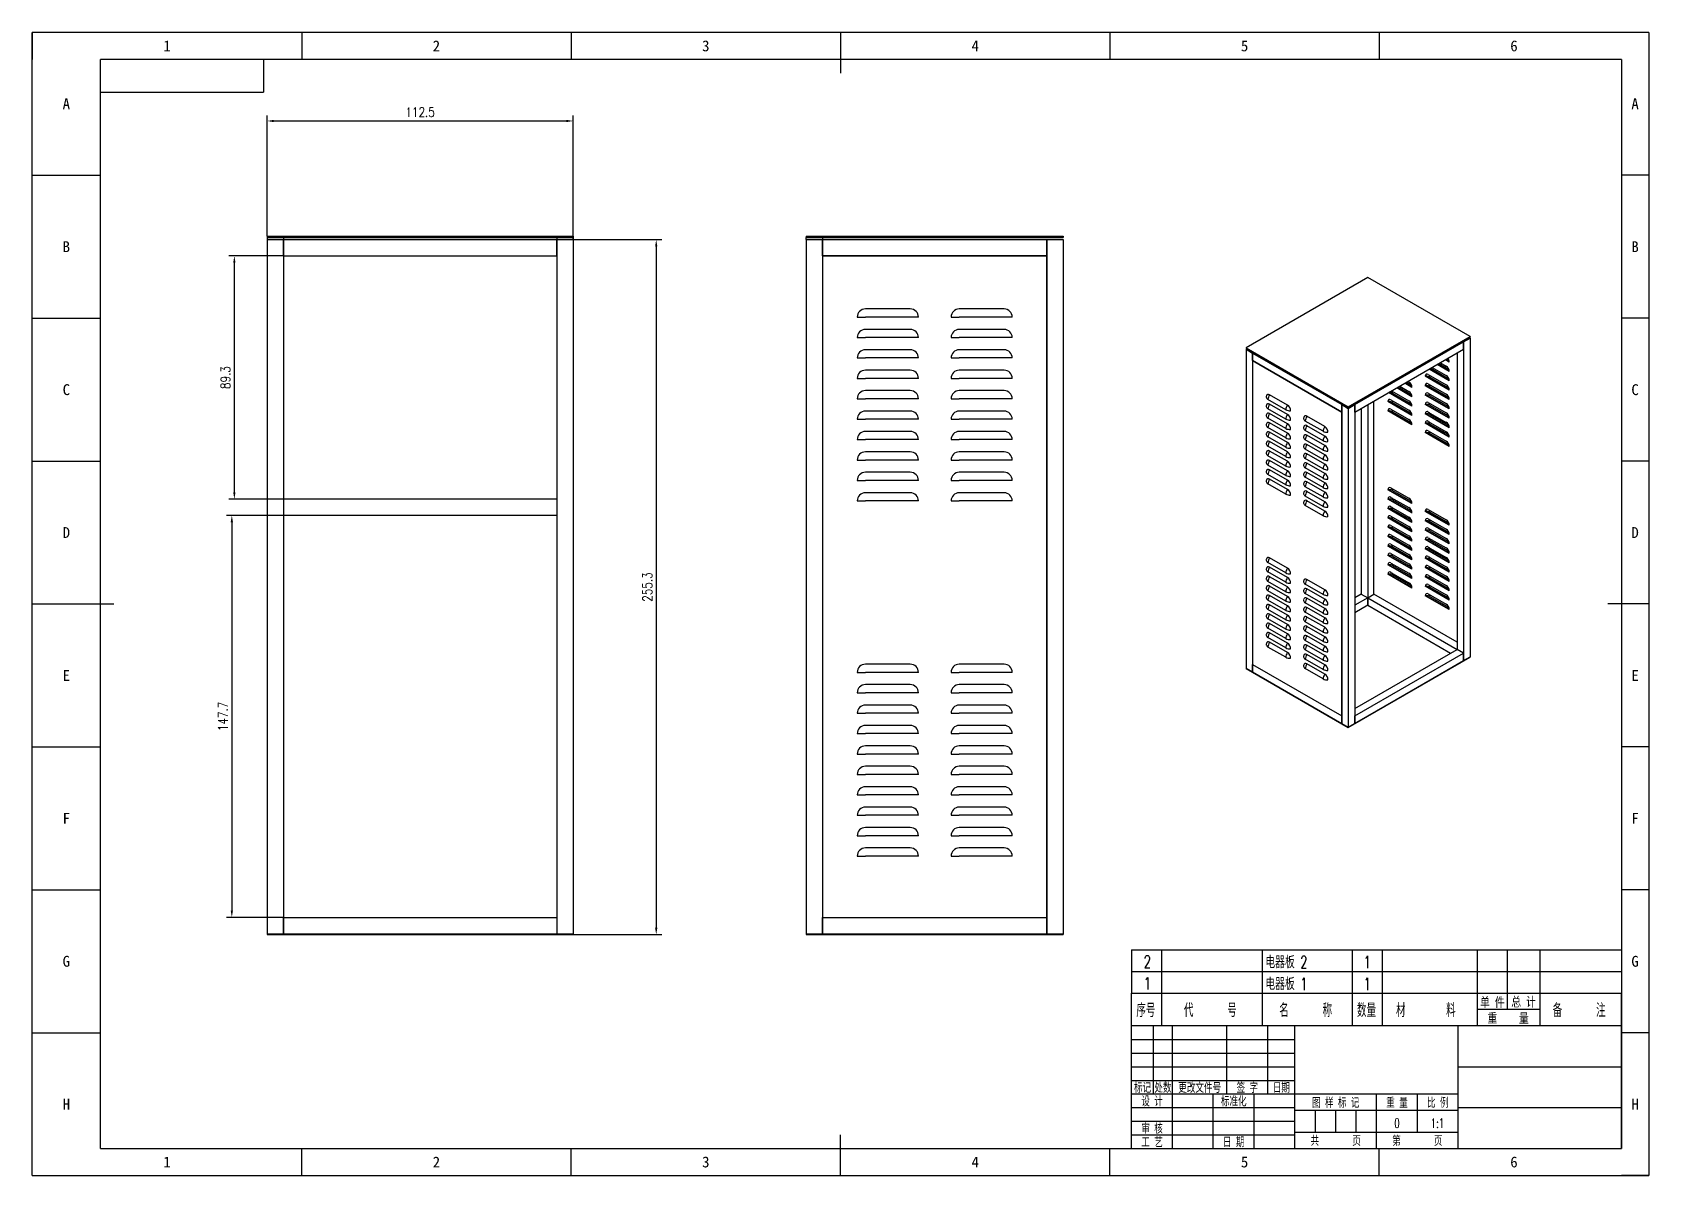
# Model space of a CAD drawing. Header units: millimetres. Extents: x -25 to 569, y -10 to 410.
import ezdxf
from ezdxf.enums import TextEntityAlignment as Align

# ---------------------------------------------------------------- set-up
doc = ezdxf.new("R2010")
doc.units = ezdxf.units.MM
doc.header["$LTSCALE"] = 10
for name, color, linetype in [('1轮廓实线层', 7, 'Continuous'), ('2细线层', 4, 'Continuous'), ('6文字层', 3, 'Continuous'), ('图框层', 7, 'Continuous')]:
    doc.layers.add(name, color=color, linetype=linetype)
doc.styles.add('PC_TEXTSTYLE', font='romans.shx', dxfattribs={"width": 0.8, "bigfont": 'hzfs.shx'})
doc.styles.add('TH_GBDIM', font='romans.shx', dxfattribs={"width": 0.8, "bigfont": 'gbcbig.shx'})
doc.dimstyles.new('TH_GBDIM', dxfattribs={"dimtxt": 3.5, "dimasz": 2.5, "dimexe": 2, "dimexo": 0, "dimgap": 1.5, "dimtad": 1, "dimdec": 1, "dimzin": 0, "dimdsep": 46, "dimtxsty": 'TH_GBDIM', "dimcen": 2.5, "dimclrd": 130, "dimclre": 130, "dimclrt": 3, "dimadec": 0, "dimazin": 0, "dimtfac": 0.714286, "dimtdec": 1, "dimtmove": 0, "dimatfit": 3, "dimfxl": 0, "dimtolj": 1, "dimtzin": 0, "dimlwd": -1, "dimlwe": -1, "dimarcsym": 0})

msp = doc.modelspace()

# ---------------------------------------------------------------- texts
at = {"layer": '6文字层'}
for s, p in [('1', (24.5, 405)), ('2', (123.5, 405)), ('3', (222.5, 405)), ('4', (321.5, 405)), ('5', (420.5, 405)), ('6', (519.5, 405)), ('A', (-12.5, 383.75)), ('A', (564, 383.75)), ('B', (-12.5, 331.25)), ('B', (564, 331.25)), ('C', (-12.5, 278.75)), ('C', (564, 278.75)), ('D', (-12.5, 226.25)), ('D', (564, 226.25)), ('E', (-12.5, 173.75)), ('E', (564, 173.75)), ('F', (-12.5, 121.25)), ('F', (564, 121.25)), ('G', (-12.5, 68.75)), ('G', (564, 68.75)), ('H', (-12.5, 16.25)), ('H', (564, 16.25)), ('1', (24.5, -5)), ('2', (123.5, -5)), ('3', (222.5, -5)), ('4', (321.5, -5)), ('5', (420.5, -5)), ('6', (519.5, -5))]:
    msp.add_text(s, height=4, dxfattribs=at).set_placement(p, align=Align.MIDDLE)

# ---------------------------------------------------------------- blocks, each defined once
blk = doc.blocks.new('*D26')
at = {"color": 130}
for p, q in [((61.25, 335.07), (61.25, 379.44)), ((63.75, 377.44), (171.25, 377.44)), ((173.75, 333.87), (173.75, 379.44))]:
    blk.add_line(p, q, dxfattribs=at)
for points in [[(63.75, 377.85), (63.75, 377.02), (61.25, 377.44)], [(171.25, 377.85), (171.25, 377.02), (173.75, 377.44)]]:
    blk.add_solid(points, dxfattribs=at)
at = {"layer": 'Defpoints', "color": 0}
for p in [(173.75, 377.44), (61.25, 335.07), (173.75, 333.87)]:
    blk.add_point(p, dxfattribs=at)
at = {"color": 3, "insert": (117.5, 380.69), "char_height": 3.5, "attachment_point": 5, "style": 'TH_GBDIM'}
blk.add_mtext('\\A1;112.5', dxfattribs=at)
blk = doc.blocks.new('*D27')
at = {"color": 130}
for p, q in [((173.75, 333.87), (206.28, 333.87)), ((204.28, 331.37), (204.28, 81.07)), ((173.75, 78.57), (206.28, 78.57))]:
    blk.add_line(p, q, dxfattribs=at)
for points in [[(203.86, 331.37), (204.7, 331.37), (204.28, 333.87)], [(203.86, 81.07), (204.7, 81.07), (204.28, 78.57)]]:
    blk.add_solid(points, dxfattribs=at)
at = {"layer": 'Defpoints', "color": 0}
for p in [(173.75, 333.87), (173.75, 78.57), (204.28, 78.57)]:
    blk.add_point(p, dxfattribs=at)
at = {"color": 3, "insert": (201.03, 206.22), "char_height": 3.5, "attachment_point": 5, "rotation": 90, "style": 'TH_GBDIM'}
blk.add_mtext('\\A1;255.3', dxfattribs=at)
blk = doc.blocks.new('PC_TITLE_BLOCK')
at = {"layer": '1轮廓实线层'}
for p, q in [((0, 45), (-180, 45)), ((-180, 0), (-180, 45)), ((-172, 20), (-172, 45)), ((-165, 20), (-165, 45)), ((-145, 20), (-145, 45)), ((-130, 20), (-130, 45)), ((-120, 0), (-120, 45)), ((-60, 30), (0, 30)), ((-180, 20), (-60, 20)), ((-165, 0), (-165, 20)), ((-150, 0), (-150, 20)), ((-135, 0), (-135, 20)), ((-60, 15), (0, 15)), ((-180, 0), (0, 0))]:
    blk.add_line(p, q, dxfattribs=at)
at = {"layer": '1轮廓实线层', "color": 7}
for p, q in [((-60, 0), (-60, 45)), ((-180, 25), (-120, 25))]:
    blk.add_line(p, q, dxfattribs=at)
at = {"layer": '2细线层'}
for p, q in [((-180, 40), (-120, 40)), ((-180, 35), (-120, 35)), ((-180, 30), (-120, 30)), ((-90, 0), (-90, 20)), ((-75, 6), (-75, 20)), ((-180, 15), (-120, 15)), ((-120, 14), (-60, 14)), ((-112.5, 6), (-112.5, 14)), ((-105, 6), (-105, 14)), ((-97.5, 6), (-97.5, 14)), ((-180, 10), (-120, 10)), ((-120, 6), (-60, 6)), ((-180, 5), (-120, 5))]:
    blk.add_line(p, q, dxfattribs=at)
at = {"layer": '图框层'}
blk.add_line((0, 0), (0, 45), dxfattribs=at)
at = {"layer": '6文字层', "style": 'PC_TEXTSTYLE', "width": 0.667}
for s, p in [('标记', (-176, 22.5)), ('处数', (-168.5, 22.5)), (' 更改文件号 ', (-155, 22.5)), (' 签 字 ', (-137.5, 22.5)), (' 日期 ', (-125, 22.5)), (' 设 计 ', (-172.5, 17.51)), (' 标准化 ', (-142.5, 17.51)), (' 图 样 标 记 ', (-105, 17)), (' 重 量 ', (-82.5, 17)), (' 比 例 ', (-67.5, 17)), (' 审 核 ', (-172.5, 7.5)), (' 工 艺 ', (-172.5, 2.5)), (' 日 期 ', (-142.5, 2.5)), ('共       页', (-105, 3)), ('第       页', (-75, 3))]:
    blk.add_text(s, height=3.5, dxfattribs=at).set_placement(p, align=Align.MIDDLE)
at = {"layer": '6文字层', "style": 'PC_TEXTSTYLE', "flags": 8}
for tag, height, width, p, p2 in [('产品名称或材料标记', 7, 0.600652, (-113.46, 28.64), (-66.42, 28.64)), ('企业名称', 5, 1.98445, (-54.29, 34.82), (-5.27, 34.82)), ('图样名称', 5, 2.004495, (-54.79, 19.98), (-5.27, 19.98)), ('标准化', 3.5, 1.023147, (-133.83, 15.37), (-120.75, 15.37)), ('审核', 3.5, 1.579393, (-163.99, 5.37), (-150.63, 5.37)), ('重量', 3.5, 1.408247, (-88.46, 7.54), (-76.55, 7.54)), ('比例', 3.5, 1.385287, (-73.35, 7.54), (-61.93, 7.54)), ('图样代号', 5, 2.006536, (-54.79, 5.63), (-5.52, 5.63)), ('工艺', 3.5, 1.621807, (-164.21, 0.37), (-150.89, 0.37)), ('日期', 3.5, 1.560088, (-133.83, 0.37), (-120.75, 0.37)), ('共几页', 3.5, 0.557144, (-108.07, 0.63), (-101.05, 0.63))]:
    blk.add_attdef(tag, text='', height=height, dxfattribs=dict(at, width=width)).set_placement(p, p2, align=Align.FIT)
at = {"layer": '6文字层', "style": 'PC_TEXTSTYLE', "width": 4.379073, "flags": 8}
blk.add_attdef('设计', text='', height=3.5, rotation=358.46442, dxfattribs=at).set_placement((-164.23, 15.37), (-150.37, 15), align=Align.FIT)
at = {"layer": '6文字层', "color": 3, "style": 'PC_TEXTSTYLE', "width": 0.56476, "flags": 8}
blk.add_attdef('第几页', text='', height=3.5, dxfattribs=at).set_placement((-78.29, 0.75), (-71.16, 0.75), align=Align.FIT)
at = {"layer": '6文字层', "ltscale": 10, "style": 'PC_TEXTSTYLE', "flags": 1}
blk.add_attdef('图纸张数', (-58.68, -0.49), '', height=2.5, dxfattribs=at)
blk = doc.blocks.new('PC_TYDH_BLOCK')
at = {"layer": '2细线层', "linetype": 'Continuous'}
for p in [(60, 0), (0, -12)]:
    blk.add_line(p, (60, -12), dxfattribs=at)
at = {"layer": '6文字层', "style": 'PC_TEXTSTYLE', "width": 1.815486}
blk.add_attdef('图样代号', text='', height=7, rotation=180, dxfattribs=at).set_placement((58.24, -2.4), (2.35, -2.4), align=Align.FIT)
blk = doc.blocks.new('PC_MXBTITLERECORD')
at = {"layer": '1轮廓实线层'}
for p, q in [((-180, 0), (-180, 12)), ((0, 0), (0, 12))]:
    blk.add_line(p, q, dxfattribs=at)
at = {"layer": '2细线层'}
for p, q in [((-169, 12), (-169, 0)), ((-132, 12), (-132, 0)), ((-99, 12), (-99, 0)), ((-88, 12), (-88, 0)), ((-53, 12), (-53, 0)), ((-42, 12), (-42, 6)), ((-30, 12), (-30, 0)), ((-30, 6), (-53, 6))]:
    blk.add_line(p, q, dxfattribs=at)
at = {"layer": '6文字层', "style": 'PC_TEXTSTYLE', "width": 0.667}
for s, height, p in [('序号', 5, (-174.77, 6)), ('代     号', 5, (-151.09, 6)), ('名     称', 5, (-116.06, 6)), ('数量', 5, (-93.71, 6)), ('材      料', 5, (-71.89, 6)), ('单 件', 4, (-47.45, 8.84)), ('总 计', 4, (-35.96, 8.94)), ('备     注', 5, (-15.57, 6)), ('重    量', 4, (-41.65, 2.94))]:
    blk.add_text(s, height=height, dxfattribs=at).set_placement(p, align=Align.MIDDLE)
blk = doc.blocks.new('PC_MXB_BLOCK')
at = {"layer": '1轮廓实线层'}
for p, q in [((-180, 8), (-180, 0)), ((0, 8), (0, 0))]:
    blk.add_line(p, q, dxfattribs=at)
at = {"layer": '2细线层'}
for p, q in [((-180, 8), (0, 8)), ((-169, 8), (-169, 0)), ((-132, 8), (-132, 0)), ((-99, 8), (-99, 0)), ((-88, 8), (-88, 0)), ((-53, 8), (-53, 0)), ((-42, 8), (-42, 0)), ((-30, 8), (-30, 0)), ((-180, 0), (0, 0))]:
    blk.add_line(p, q, dxfattribs=at)
at = {"layer": '6文字层', "style": 'PC_TEXTSTYLE'}
for tag, width, p, p2 in [('序号', 0.769182, (-178.38, 1.35), (-170.09, 1.35)), ('代号', 3.14773, (-168.05, 1.35), (-134.11, 1.35)), ('名称', 2.802424, (-130.87, 1.2), (-100.28, 1.2)), ('数量', 0.817449, (-97.88, 1.2), (-89, 1.2)), ('材料', 2.943328, (-86.43, 1.01), (-54.3, 1.01)), ('总重', 0.958888, (-41.2, 1.27), (-30.86, 1.27)), ('备注', 2.494074, (-28.61, 1.02), (-1.16, 1.02)), ('单重', 0.854038, (-52.21, 0.89), (-43, 0.89))]:
    blk.add_attdef(tag, text='', height=4.5, dxfattribs=dict(at, width=width)).set_placement(p, p2, align=Align.FIT)
blk = doc.blocks.new('*D34')
at = {"color": 130}
for p, q in [((67.25, 327.87), (47.24, 327.87)), ((49.24, 241.02), (49.24, 325.37)), ((67.25, 238.52), (47.24, 238.52))]:
    blk.add_line(p, q, dxfattribs=at)
for points in [[(48.82, 325.37), (49.66, 325.37), (49.24, 327.87)], [(48.82, 241.02), (49.66, 241.02), (49.24, 238.52)]]:
    blk.add_solid(points, dxfattribs=at)
at = {"layer": 'Defpoints', "color": 0}
for p in [(49.24, 327.87), (67.25, 327.87), (67.25, 238.52)]:
    blk.add_point(p, dxfattribs=at)
at = {"color": 3, "insert": (45.99, 283.19), "char_height": 3.5, "attachment_point": 5, "rotation": 90, "style": 'TH_GBDIM'}
blk.add_mtext('\\A1;89.3', dxfattribs=at)
blk = doc.blocks.new('*D35')
at = {"color": 130}
for p, q in [((67.25, 232.52), (46.32, 232.52)), ((48.32, 230.02), (48.32, 87.37)), ((67.25, 84.87), (46.32, 84.87))]:
    blk.add_line(p, q, dxfattribs=at)
for points in [[(47.9, 230.02), (48.74, 230.02), (48.32, 232.52)], [(47.9, 87.37), (48.74, 87.37), (48.32, 84.87)]]:
    blk.add_solid(points, dxfattribs=at)
at = {"layer": 'Defpoints', "color": 0}
for p in [(67.25, 232.52), (48.32, 84.87), (67.25, 84.87)]:
    blk.add_point(p, dxfattribs=at)
at = {"color": 3, "insert": (45.07, 158.69), "char_height": 3.5, "attachment_point": 5, "rotation": 90, "style": 'TH_GBDIM'}
blk.add_mtext('\\A1;147.7', dxfattribs=at)

# ---------------------------------------------------------------- dimensions: what is measured, and where the dimension line sits
dim = msp.add_linear_dim(base=(173.75, 377.44), p1=(61.25, 335.07), p2=(173.75, 333.87), dimstyle='TH_GBDIM')
dim.commit()
dim.dimension.update_dxf_attribs({"geometry": '*D26', "text_midpoint": (117.5, 380.69)})
for base, p1, p2, picture, middle in [((204.28, 78.57), (173.75, 333.87), (173.75, 78.57), '*D27', (201.03, 206.22)), ((49.2408, 327.8666), (67.2523, 238.5198), (67.2523, 327.8666), '*D34', (45.9908, 283.1932)), ((48.3204, 84.8666), (67.2523, 232.5198), (67.2523, 84.8666), '*D35', (45.0704, 158.6932))]:
    dim = msp.add_linear_dim(base=base, p1=p1, p2=p2, angle=90, dimstyle='TH_GBDIM')
    dim.commit()
    dim.dimension.update_dxf_attribs({"geometry": picture, "text_midpoint": middle})

# ---------------------------------------------------------------- linework, layer by layer
at = {"layer": '1轮廓实线层'}
for p, q in [((272, 410), (272, 395)), ((0, 0), (0, 400)), ((559, 400), (0, 400)), ((559, 400), (559, 0)), ((-25, 200), (5, 200)), ((569, 200), (554, 200)), ((0, 0), (559, 0)), ((272, -10), (272, 5))]:
    msp.add_line(p, q, dxfattribs=at)
at = {"layer": '1轮廓实线层', "color": 7}
for p, q in [((61.25, 335.07), (173.75, 335.07)), ((61.25, 335.07), (61.25, 334.62)), ((61.25, 334.62), (61.25, 78.87)), ((61.25, 334.62), (173.75, 334.62)), ((61.25, 333.87), (67.25, 333.87)), ((67.25, 334.62), (67.25, 333.87)), ((67.25, 333.87), (67.25, 78.87)), ((67.25, 333.87), (167.75, 333.87)), ((67.25, 327.87), (67.25, 333.87)), ((167.75, 334.62), (167.75, 333.87)), ((167.75, 333.87), (167.75, 78.87)), ((167.75, 333.87), (173.75, 333.87)), ((167.75, 327.87), (167.75, 333.87)), ((173.75, 335.07), (173.75, 334.62)), ((173.75, 334.62), (173.75, 78.57)), ((259.38, 335.07), (353.88, 335.07)), ((259.38, 335.07), (259.38, 334.62)), ((259.38, 334.62), (353.88, 334.62)), ((259.38, 333.87), (259.38, 334.62)), ((259.38, 333.87), (259.38, 78.87)), ((259.38, 333.87), (265.38, 333.87)), ((265.38, 334.62), (265.38, 333.87)), ((265.38, 333.87), (265.38, 78.87)), ((265.38, 333.87), (347.88, 333.87)), ((265.38, 327.87), (265.38, 333.87)), ((347.88, 333.87), (347.88, 78.87)), ((347.88, 327.87), (347.88, 333.87)), ((347.88, 333.87), (353.88, 333.87)), ((353.88, 335.07), (353.88, 334.62)), ((353.88, 333.87), (353.88, 78.87)), ((67.25, 327.87), (167.75, 327.87)), ((265.38, 327.87), (265.38, 84.87)), ((265.38, 327.87), (347.88, 327.87)), ((347.88, 327.87), (265.38, 327.87)), ((347.88, 84.87), (347.88, 327.87)), ((465.77, 319.95), (421.02, 294.12)), ((503.36, 298.25), (465.77, 319.95)), ((278.13, 305.37), (281.13, 305.37)), ((297.63, 308.37), (281.13, 308.37)), ((297.63, 305.37), (281.13, 305.37)), ((300.63, 305.37), (297.63, 305.37)), ((312.63, 305.37), (315.63, 305.37)), ((332.13, 308.37), (315.63, 308.37)), ((332.13, 305.37), (315.63, 305.37)), ((335.13, 305.37), (332.13, 305.37)), ((278.13, 297.87), (281.13, 297.87)), ((297.63, 300.87), (281.13, 300.87)), ((297.63, 297.87), (281.13, 297.87)), ((300.63, 297.87), (297.63, 297.87)), ((312.63, 297.87), (315.63, 297.87)), ((332.13, 300.87), (315.63, 300.87)), ((332.13, 297.87), (315.63, 297.87)), ((335.13, 297.87), (332.13, 297.87)), ((458.61, 272.42), (503.36, 298.25)), ((458.61, 272.21), (503.36, 298.05)), ((500.97, 296.32), (503.36, 297.7)), ((503.36, 297.7), (503.06, 297.87)), ((503.36, 298.25), (503.36, 298.05)), ((503.36, 297.7), (503.36, 180.59)), ((297.63, 293.37), (281.13, 293.37)), ((332.13, 293.37), (315.63, 293.37)), ((421.02, 294.12), (458.61, 272.42)), ((421.02, 294.12), (421.02, 293.91)), ((421.02, 293.91), (458.61, 272.21)), ((421.32, 293.74), (421.02, 293.57)), ((421.02, 293.57), (421.02, 176.45)), ((421.02, 293.57), (423.41, 292.19)), ((423.41, 292.19), (423.71, 292.36)), ((423.41, 292.19), (423.71, 292.36)), ((423.41, 292.19), (456.22, 273.25)), ((423.41, 292.19), (423.41, 175.07)), ((423.41, 289.43), (423.41, 292.19)), ((461, 273.25), (500.97, 296.32)), ((461, 270.49), (500.97, 293.57)), ((498.58, 292.19), (498.58, 183.34)), ((500.67, 296.5), (500.97, 296.32)), ((500.97, 296.32), (500.67, 296.5)), ((500.97, 296.32), (500.97, 179.21)), ((500.97, 293.57), (500.97, 296.32)), ((278.13, 290.37), (281.13, 290.37)), ((297.63, 290.37), (281.13, 290.37)), ((297.63, 285.87), (281.13, 285.87)), ((300.63, 290.37), (297.63, 290.37)), ((312.63, 290.37), (315.63, 290.37)), ((332.13, 290.37), (315.63, 290.37)), ((332.13, 285.87), (315.63, 285.87)), ((335.13, 290.37), (332.13, 290.37)), ((423.41, 289.43), (456.22, 270.49)), ((456.22, 270.49), (423.41, 289.43)), ((423.41, 289.43), (423.41, 177.83)), ((495.72, 282), (488.32, 286.27)), ((495.71, 282.14), (488.44, 286.33)), ((488.92, 286.61), (495.18, 282.99)), ((489.45, 286.92), (494.59, 283.96)), ((495.72, 285.44), (491.3, 287.99)), ((495.71, 285.58), (491.42, 288.06)), ((491.9, 288.33), (495.18, 286.44)), ((492.44, 288.64), (494.59, 287.4)), ((495.72, 288.88), (494.29, 289.71)), ((495.71, 289.03), (494.41, 289.78)), ((494.88, 290.05), (495.18, 289.88)), ((278.13, 282.87), (281.13, 282.87)), ((297.63, 282.87), (281.13, 282.87)), ((300.63, 282.87), (297.63, 282.87)), ((312.63, 282.87), (315.63, 282.87)), ((332.13, 282.87), (315.63, 282.87)), ((335.13, 282.87), (332.13, 282.87)), ((481.99, 276.14), (476.39, 279.38)), ((481.99, 276.28), (476.51, 279.45)), ((476.98, 279.72), (481.46, 277.14)), ((477.52, 280.03), (480.86, 278.1)), ((481.99, 279.58), (479.37, 281.1)), ((481.99, 279.73), (479.49, 281.17)), ((479.97, 281.44), (481.46, 280.58)), ((480.5, 281.75), (480.86, 281.54)), ((495.72, 278.55), (486.89, 283.65)), ((495.72, 275.11), (486.89, 280.2)), ((495.71, 278.69), (487.1, 283.66)), ((495.71, 275.25), (487.1, 280.22)), ((488.02, 284.3), (494.59, 280.51)), ((488.02, 280.86), (494.59, 277.07)), ((488.62, 283.34), (495.18, 279.55)), ((488.62, 279.89), (495.18, 276.1)), ((278.13, 275.37), (281.13, 275.37)), ((297.63, 278.37), (281.13, 278.37)), ((297.63, 275.37), (281.13, 275.37)), ((300.63, 275.37), (297.63, 275.37)), ((312.63, 275.37), (315.63, 275.37)), ((332.13, 278.37), (315.63, 278.37)), ((332.13, 275.37), (315.63, 275.37)), ((335.13, 275.37), (332.13, 275.37)), ((435.64, 271.35), (429.08, 275.14)), ((436.24, 273.07), (429.67, 276.86)), ((436.24, 269.63), (429.67, 273.42)), ((456.22, 273.25), (456.52, 273.42)), ((456.52, 273.42), (456.22, 273.25)), ((456.22, 273.25), (456.22, 156.13)), ((456.22, 273.25), (458.61, 271.87)), ((456.22, 270.49), (456.22, 273.25)), ((458.61, 271.87), (461, 273.25)), ((461, 273.25), (460.7, 273.42)), ((461, 273.25), (460.7, 273.42)), ((461, 273.25), (461, 156.13)), ((461, 270.49), (461, 273.25)), ((465.77, 273.25), (465.77, 199.53)), ((468.04, 203.6), (468.04, 274.55)), ((481.99, 269.25), (473.17, 274.35)), ((481.99, 269.39), (473.38, 274.36)), ((481.99, 272.69), (473.41, 277.65)), ((481.99, 272.84), (473.52, 277.72)), ((474.3, 275), (480.86, 271.21)), ((474.54, 278.31), (480.86, 274.66)), ((474.9, 277.48), (481.46, 273.69)), ((474.9, 274.04), (481.46, 270.25)), ((495.72, 271.66), (486.89, 276.76)), ((495.72, 268.22), (486.89, 273.31)), ((495.71, 271.8), (487.1, 276.77)), ((495.71, 268.36), (487.1, 273.33)), ((488.02, 277.41), (494.59, 273.62)), ((488.02, 273.97), (494.59, 270.18)), ((488.62, 276.45), (495.18, 272.66)), ((278.13, 267.87), (281.13, 267.87)), ((297.63, 270.87), (281.13, 270.87)), ((297.63, 267.87), (281.13, 267.87)), ((300.63, 267.87), (297.63, 267.87)), ((312.63, 267.87), (315.63, 267.87)), ((332.13, 270.87), (315.63, 270.87)), ((332.13, 267.87), (315.63, 267.87)), ((335.13, 267.87), (332.13, 267.87)), ((435.64, 267.91), (429.08, 271.69)), ((435.64, 264.46), (429.08, 268.25)), ((436.24, 266.18), (429.67, 269.97)), ((449.96, 265.15), (443.4, 268.94)), ((456.22, 158.88), (456.22, 270.49)), ((458.61, 272.42), (458.61, 272.21)), ((458.61, 271.87), (458.61, 154.75)), ((463.38, 271.87), (463.38, 203.66)), ((481.99, 265.81), (473.17, 270.9)), ((481.99, 265.95), (473.38, 270.92)), ((474.3, 271.56), (480.86, 267.77)), ((474.9, 270.59), (481.46, 266.8)), ((495.72, 264.77), (486.89, 269.87)), ((495.71, 264.91), (487.1, 269.88)), ((488.02, 270.52), (494.59, 266.73)), ((488.62, 273), (495.18, 269.21)), ((488.62, 269.56), (495.18, 265.77)), ((297.63, 263.37), (281.13, 263.37)), ((332.13, 263.37), (315.63, 263.37)), ((435.64, 261.02), (429.08, 264.81)), ((435.64, 257.57), (429.08, 261.36)), ((436.24, 262.74), (429.67, 266.53)), ((436.24, 259.29), (429.67, 263.08)), ((449.36, 263.43), (442.8, 267.22)), ((449.36, 259.98), (442.8, 263.77)), ((449.96, 261.71), (443.4, 265.49)), ((449.96, 258.26), (443.4, 262.05)), ((495.72, 261.33), (486.89, 266.42)), ((495.72, 257.88), (486.89, 262.98)), ((495.71, 261.47), (487.1, 266.44)), ((495.71, 258.02), (487.1, 263)), ((488.02, 267.08), (494.59, 263.29)), ((488.02, 263.63), (494.59, 259.84)), ((488.62, 266.11), (495.18, 262.33)), ((488.62, 262.67), (495.18, 258.88)), ((278.13, 260.37), (281.13, 260.37)), ((297.63, 260.37), (281.13, 260.37)), ((297.63, 255.87), (281.13, 255.87)), ((300.63, 260.37), (297.63, 260.37)), ((312.63, 260.37), (315.63, 260.37)), ((332.13, 260.37), (315.63, 260.37)), ((332.13, 255.87), (315.63, 255.87)), ((335.13, 260.37), (332.13, 260.37)), ((435.64, 254.13), (429.08, 257.92)), ((436.24, 255.85), (429.67, 259.64)), ((436.24, 252.41), (429.67, 256.19)), ((449.36, 256.54), (442.8, 260.33)), ((449.36, 253.09), (442.8, 256.88)), ((449.96, 254.82), (443.4, 258.61)), ((278.13, 252.87), (281.13, 252.87)), ((297.63, 252.87), (281.13, 252.87)), ((300.63, 252.87), (297.63, 252.87)), ((312.63, 252.87), (315.63, 252.87)), ((332.13, 252.87), (315.63, 252.87)), ((335.13, 252.87), (332.13, 252.87)), ((435.64, 250.68), (429.08, 254.47)), ((435.64, 247.24), (429.08, 251.03)), ((436.24, 248.96), (429.67, 252.75)), ((449.36, 249.65), (442.8, 253.44)), ((449.36, 246.2), (442.8, 249.99)), ((449.96, 251.37), (443.4, 255.16)), ((449.96, 247.93), (443.4, 251.72)), ((278.13, 245.37), (281.13, 245.37)), ((297.63, 248.37), (281.13, 248.37)), ((297.63, 245.37), (281.13, 245.37)), ((300.63, 245.37), (297.63, 245.37)), ((312.63, 245.37), (315.63, 245.37)), ((332.13, 248.37), (315.63, 248.37)), ((332.13, 245.37), (315.63, 245.37)), ((335.13, 245.37), (332.13, 245.37)), ((435.64, 243.79), (429.08, 247.58)), ((435.64, 240.35), (429.08, 244.14)), ((436.24, 245.52), (429.67, 249.31)), ((436.24, 242.07), (429.67, 245.86)), ((449.36, 242.76), (442.8, 246.55)), ((449.96, 244.48), (443.4, 248.27)), ((449.96, 241.04), (443.4, 244.83)), ((167.75, 238.52), (67.25, 238.52)), ((278.13, 237.87), (281.13, 237.87)), ((297.63, 240.87), (281.13, 240.87)), ((297.63, 237.87), (281.13, 237.87)), ((300.63, 237.87), (297.63, 237.87)), ((312.63, 237.87), (315.63, 237.87)), ((332.13, 240.87), (315.63, 240.87)), ((332.13, 237.87), (315.63, 237.87)), ((335.13, 237.87), (332.13, 237.87)), ((449.36, 239.32), (442.8, 243.1)), ((449.36, 235.87), (442.8, 239.66)), ((449.96, 237.59), (443.4, 241.38)), ((449.96, 234.15), (443.4, 237.94)), ((481.99, 236.87), (473.17, 241.97)), ((481.99, 233.43), (473.17, 238.52)), ((481.99, 237.01), (473.38, 241.98)), ((481.99, 233.57), (473.38, 238.54)), ((474.3, 242.62), (480.86, 238.83)), ((474.3, 239.18), (480.86, 235.39)), ((474.9, 241.66), (481.46, 237.87)), ((474.9, 238.21), (481.46, 234.42)), ((167.75, 232.52), (67.25, 232.52)), ((449.36, 232.43), (442.8, 236.22)), ((481.99, 229.98), (473.17, 235.08)), ((481.99, 230.12), (473.38, 235.09)), ((474.3, 235.73), (480.86, 231.94)), ((474.3, 232.29), (480.86, 228.5)), ((474.9, 234.77), (481.46, 230.98)), ((495.72, 228.95), (486.89, 234.04)), ((495.71, 229.09), (487.1, 234.06)), ((488.02, 234.7), (494.59, 230.91)), ((488.62, 233.74), (495.18, 229.95)), ((481.99, 226.54), (473.17, 231.63)), ((481.99, 223.09), (473.17, 228.19)), ((481.99, 226.68), (473.38, 231.65)), ((481.99, 223.23), (473.38, 228.2)), ((474.3, 228.84), (480.86, 225.05)), ((474.9, 231.32), (481.46, 227.54)), ((474.9, 227.88), (481.46, 224.09)), ((495.72, 225.5), (486.89, 230.6)), ((495.72, 222.06), (486.89, 227.16)), ((495.71, 225.65), (487.1, 230.62)), ((495.71, 222.2), (487.1, 227.17)), ((488.02, 231.25), (494.59, 227.46)), ((488.02, 227.81), (494.59, 224.02)), ((488.62, 230.29), (495.18, 226.5)), ((488.62, 226.85), (495.18, 223.06)), ((481.99, 219.65), (473.17, 224.74)), ((481.99, 216.2), (473.17, 221.3)), ((481.99, 219.79), (473.38, 224.76)), ((481.99, 216.34), (473.38, 221.32)), ((474.3, 225.4), (480.86, 221.61)), ((474.3, 221.95), (480.86, 218.16)), ((474.9, 224.44), (481.46, 220.65)), ((474.9, 220.99), (481.46, 217.2)), ((495.72, 218.61), (486.89, 223.71)), ((495.72, 215.17), (486.89, 220.27)), ((495.71, 218.76), (487.1, 223.73)), ((495.71, 215.31), (487.1, 220.28)), ((488.02, 224.36), (494.59, 220.58)), ((488.02, 220.92), (494.59, 217.13)), ((488.62, 223.4), (495.18, 219.61)), ((488.62, 219.96), (495.18, 216.17)), ((435.64, 211.41), (429.08, 215.2)), ((436.24, 213.14), (429.67, 216.93)), ((481.99, 212.76), (473.17, 217.86)), ((481.99, 209.31), (473.17, 214.41)), ((481.99, 212.9), (473.38, 217.87)), ((481.99, 209.46), (473.38, 214.43)), ((474.3, 218.51), (480.86, 214.72)), ((474.3, 215.06), (480.86, 211.27)), ((474.9, 217.55), (481.46, 213.76)), ((474.9, 214.1), (481.46, 210.31)), ((495.72, 211.73), (486.89, 216.82)), ((495.71, 211.87), (487.1, 216.84)), ((488.02, 217.48), (494.59, 213.69)), ((488.02, 214.03), (494.59, 210.24)), ((488.62, 216.51), (495.18, 212.72)), ((435.64, 207.97), (429.08, 211.76)), ((435.64, 204.53), (429.08, 208.31)), ((436.24, 209.69), (429.67, 213.48)), ((436.24, 206.25), (429.67, 210.04)), ((449.96, 205.21), (443.4, 209)), ((481.99, 205.87), (473.17, 210.97)), ((481.99, 206.01), (473.38, 210.98)), ((474.3, 211.62), (480.86, 207.83)), ((474.9, 210.66), (481.46, 206.87)), ((495.72, 208.28), (486.89, 213.38)), ((495.72, 204.84), (486.89, 209.93)), ((495.71, 208.42), (487.1, 213.39)), ((495.71, 204.98), (487.1, 209.95)), ((488.02, 210.59), (494.59, 206.8)), ((488.62, 213.07), (495.18, 209.28)), ((488.62, 209.62), (495.18, 205.83)), ((435.64, 201.08), (429.08, 204.87)), ((436.24, 202.8), (429.67, 206.59)), ((436.24, 199.36), (429.67, 203.15)), ((449.36, 203.49), (442.8, 207.28)), ((449.36, 200.05), (442.8, 203.84)), ((449.96, 201.77), (443.4, 205.56)), ((449.96, 198.33), (443.4, 202.11)), ((463.38, 203.66), (461, 202.29)), ((465.77, 202.29), (461, 199.53)), ((463.38, 203.66), (465.77, 202.29)), ((465.77, 202.29), (468.04, 203.6)), ((465.77, 202.29), (498.58, 183.34)), ((465.77, 202.29), (465.77, 199.53)), ((465.77, 199.53), (465.77, 202.29)), ((498.58, 185.96), (468.04, 203.6)), ((495.72, 201.39), (486.89, 206.49)), ((495.72, 197.95), (486.89, 203.04)), ((495.71, 201.53), (487.1, 206.5)), ((495.71, 198.09), (487.1, 203.06)), ((488.02, 207.14), (494.59, 203.35)), ((488.02, 203.7), (494.59, 199.91)), ((488.62, 206.18), (495.18, 202.39)), ((488.62, 202.73), (495.18, 198.95)), ((435.64, 197.64), (429.08, 201.43)), ((435.64, 194.19), (429.08, 197.98)), ((436.24, 195.91), (429.67, 199.7)), ((436.24, 192.47), (429.67, 196.26)), ((449.36, 196.6), (442.8, 200.39)), ((449.36, 193.16), (442.8, 196.95)), ((449.96, 194.88), (443.4, 198.67)), ((465.77, 199.53), (461, 196.78)), ((465.77, 199.53), (496.2, 181.96)), ((435.64, 190.75), (429.08, 194.54)), ((435.64, 187.3), (429.08, 191.09)), ((436.24, 189.02), (429.67, 192.81)), ((449.36, 189.71), (442.8, 193.5)), ((449.96, 191.44), (443.4, 195.22)), ((449.96, 187.99), (443.4, 191.78)), ((435.64, 183.86), (429.08, 187.65)), ((435.64, 180.41), (429.08, 184.2)), ((436.24, 185.58), (429.67, 189.37)), ((436.24, 182.14), (429.67, 185.92)), ((449.36, 186.27), (442.8, 190.06)), ((449.36, 182.82), (442.8, 186.61)), ((449.96, 184.55), (443.4, 188.34)), ((449.96, 181.1), (443.4, 184.89)), ((449.36, 179.38), (442.8, 183.17)), ((449.36, 175.94), (442.8, 179.72)), ((449.96, 177.66), (443.4, 181.45)), ((458.61, 154.75), (503.36, 180.59)), ((458.61, 154.61), (503.36, 180.45)), ((461, 161.64), (498.58, 183.34)), ((461, 158.88), (500.97, 181.96)), ((461, 156.13), (500.97, 179.21)), ((500.97, 181.96), (498.58, 183.34)), ((500.97, 179.21), (500.97, 181.96)), ((500.97, 179.21), (503.36, 180.59)), ((503.36, 180.59), (503.36, 180.45)), ((278.13, 174.87), (281.13, 174.87)), ((297.63, 177.87), (281.13, 177.87)), ((297.63, 174.87), (281.13, 174.87)), ((300.63, 174.87), (297.63, 174.87)), ((312.63, 174.87), (315.63, 174.87)), ((332.13, 177.87), (315.63, 177.87)), ((332.13, 174.87), (315.63, 174.87)), ((335.13, 174.87), (332.13, 174.87)), ((421.02, 176.45), (458.61, 154.75)), ((421.02, 176.45), (423.41, 175.07)), ((421.02, 176.45), (421.02, 176.31)), ((421.02, 176.31), (458.61, 154.61)), ((423.41, 177.83), (456.22, 158.88)), ((423.41, 177.83), (456.22, 158.88)), ((423.41, 175.07), (423.41, 177.83)), ((423.41, 175.07), (456.22, 156.13)), ((449.36, 172.49), (442.8, 176.28)), ((449.96, 174.21), (443.4, 178)), ((278.13, 167.37), (281.13, 167.37)), ((297.63, 170.37), (281.13, 170.37)), ((297.63, 167.37), (281.13, 167.37)), ((300.63, 167.37), (297.63, 167.37)), ((312.63, 167.37), (315.63, 167.37)), ((332.13, 170.37), (315.63, 170.37)), ((332.13, 167.37), (315.63, 167.37)), ((335.13, 167.37), (332.13, 167.37)), ((297.63, 162.87), (281.13, 162.87)), ((332.13, 162.87), (315.63, 162.87)), ((278.13, 159.87), (281.13, 159.87)), ((297.63, 159.87), (281.13, 159.87)), ((297.63, 155.37), (281.13, 155.37)), ((300.63, 159.87), (297.63, 159.87)), ((312.63, 159.87), (315.63, 159.87)), ((332.13, 159.87), (315.63, 159.87)), ((332.13, 155.37), (315.63, 155.37)), ((335.13, 159.87), (332.13, 159.87)), ((456.22, 156.13), (456.22, 158.88)), ((456.22, 156.13), (458.61, 154.75)), ((458.61, 154.75), (461, 156.13)), ((458.61, 154.75), (458.61, 154.61)), ((461, 156.13), (461, 158.88)), ((278.13, 152.37), (281.13, 152.37)), ((297.63, 152.37), (281.13, 152.37)), ((300.63, 152.37), (297.63, 152.37)), ((312.63, 152.37), (315.63, 152.37)), ((332.13, 152.37), (315.63, 152.37)), ((335.13, 152.37), (332.13, 152.37)), ((278.13, 144.87), (281.13, 144.87)), ((297.63, 147.87), (281.13, 147.87)), ((297.63, 144.87), (281.13, 144.87)), ((300.63, 144.87), (297.63, 144.87)), ((312.63, 144.87), (315.63, 144.87)), ((332.13, 147.87), (315.63, 147.87)), ((332.13, 144.87), (315.63, 144.87)), ((335.13, 144.87), (332.13, 144.87)), ((278.13, 137.37), (281.13, 137.37)), ((297.63, 140.37), (281.13, 140.37)), ((297.63, 137.37), (281.13, 137.37)), ((300.63, 137.37), (297.63, 137.37)), ((312.63, 137.37), (315.63, 137.37)), ((332.13, 140.37), (315.63, 140.37)), ((332.13, 137.37), (315.63, 137.37)), ((335.13, 137.37), (332.13, 137.37)), ((297.63, 132.87), (281.13, 132.87)), ((332.13, 132.87), (315.63, 132.87)), ((278.13, 129.87), (281.13, 129.87)), ((297.63, 129.87), (281.13, 129.87)), ((297.63, 125.37), (281.13, 125.37)), ((300.63, 129.87), (297.63, 129.87)), ((312.63, 129.87), (315.63, 129.87)), ((332.13, 129.87), (315.63, 129.87)), ((332.13, 125.37), (315.63, 125.37)), ((335.13, 129.87), (332.13, 129.87)), ((278.13, 122.37), (281.13, 122.37)), ((297.63, 122.37), (281.13, 122.37)), ((300.63, 122.37), (297.63, 122.37)), ((312.63, 122.37), (315.63, 122.37)), ((332.13, 122.37), (315.63, 122.37)), ((335.13, 122.37), (332.13, 122.37)), ((278.13, 114.87), (281.13, 114.87)), ((297.63, 117.87), (281.13, 117.87)), ((297.63, 114.87), (281.13, 114.87)), ((300.63, 114.87), (297.63, 114.87)), ((312.63, 114.87), (315.63, 114.87)), ((332.13, 117.87), (315.63, 117.87)), ((332.13, 114.87), (315.63, 114.87)), ((335.13, 114.87), (332.13, 114.87)), ((278.13, 107.37), (281.13, 107.37)), ((297.63, 110.37), (281.13, 110.37)), ((297.63, 107.37), (281.13, 107.37)), ((300.63, 107.37), (297.63, 107.37)), ((312.63, 107.37), (315.63, 107.37)), ((332.13, 110.37), (315.63, 110.37)), ((332.13, 107.37), (315.63, 107.37)), ((335.13, 107.37), (332.13, 107.37)), ((67.25, 84.87), (167.75, 84.87)), ((67.25, 78.87), (67.25, 84.87)), ((265.38, 84.87), (347.88, 84.87)), ((265.38, 84.87), (347.88, 84.87)), ((265.38, 78.87), (265.38, 84.87)), ((347.88, 78.87), (347.88, 84.87)), ((61.25, 78.87), (173.75, 78.87)), ((61.25, 78.87), (61.25, 78.57)), ((61.25, 78.87), (67.25, 78.87)), ((61.25, 78.57), (173.75, 78.57)), ((67.25, 78.87), (167.75, 78.87)), ((259.38, 78.87), (353.88, 78.87)), ((259.38, 78.87), (259.38, 78.57)), ((259.38, 78.87), (265.38, 78.87)), ((259.38, 78.57), (353.88, 78.57)), ((265.38, 78.87), (347.88, 78.87)), ((347.88, 78.87), (353.88, 78.87)), ((353.88, 78.87), (353.88, 78.57))]:
    msp.add_line(p, q, dxfattribs=at)
for centre, radius, start, end in [((281.13, 305.37), 3, 90, 180), ((297.63, 305.37), 3, 0, 90), ((315.63, 305.37), 3, 90, 180), ((332.13, 305.37), 3, 0, 90), ((281.13, 297.87), 3, 90, 180), ((297.63, 297.87), 3, 0, 90), ((315.63, 297.87), 3, 90, 180), ((332.13, 297.87), 3, 0, 90), ((281.13, 290.37), 3, 90, 180), ((297.63, 290.37), 3, 0, 90), ((315.63, 290.37), 3, 90, 180), ((332.13, 290.37), 3, 0, 90), ((281.13, 282.87), 3, 90, 180), ((297.63, 282.87), 3, 0, 90), ((315.63, 282.87), 3, 90, 180), ((332.13, 282.87), 3, 0, 90), ((281.13, 275.37), 3, 90, 180), ((297.63, 275.37), 3, 0, 90), ((315.63, 275.37), 3, 90, 180), ((332.13, 275.37), 3, 0, 90), ((430.57, 276), 2.11, 167.29428, 180), ((281.13, 267.87), 3, 90, 180), ((297.63, 267.87), 3, 0, 90), ((315.63, 267.87), 3, 90, 180), ((332.13, 267.87), 3, 0, 90), ((430.57, 272.56), 2.11, 167.29428, 180), ((430.57, 269.11), 2.11, 167.29428, 180), ((444.29, 268.08), 2.11, 167.29428, 180), ((281.13, 260.37), 3, 90, 180), ((297.63, 260.37), 3, 0, 90), ((315.63, 260.37), 3, 90, 180), ((332.13, 260.37), 3, 0, 90), ((430.57, 265.67), 2.11, 167.29428, 180), ((430.57, 262.22), 2.11, 167.29428, 180), ((444.29, 264.63), 2.11, 167.29428, 180), ((444.29, 261.19), 2.11, 167.29428, 180), ((281.13, 252.87), 3, 90, 180), ((297.63, 252.87), 3, 0, 90), ((315.63, 252.87), 3, 90, 180), ((332.13, 252.87), 3, 0, 90), ((430.57, 258.78), 2.11, 167.29428, 180), ((430.57, 255.33), 2.11, 167.29428, 180), ((444.29, 257.74), 2.11, 167.29428, 180), ((430.57, 251.89), 2.11, 167.29428, 180), ((444.29, 254.3), 2.11, 167.29428, 180), ((444.29, 250.86), 2.11, 167.29428, 180), ((281.13, 245.37), 3, 90, 180), ((297.63, 245.37), 3, 0, 90), ((315.63, 245.37), 3, 90, 180), ((332.13, 245.37), 3, 0, 90), ((430.57, 248.44), 2.11, 167.29428, 180), ((430.57, 245), 2.11, 167.29428, 180), ((444.29, 247.41), 2.11, 167.29428, 180), ((444.29, 243.97), 2.11, 167.29428, 180), ((281.13, 237.87), 3, 90, 180), ((297.63, 237.87), 3, 0, 90), ((315.63, 237.87), 3, 90, 180), ((332.13, 237.87), 3, 0, 90), ((444.29, 240.52), 2.11, 167.29428, 180), ((444.29, 237.08), 2.11, 167.29428, 180), ((430.57, 216.06), 2.11, 167.29428, 180), ((430.57, 212.62), 2.11, 167.29428, 180), ((430.57, 209.18), 2.11, 167.29428, 180), ((444.29, 208.14), 2.11, 167.29428, 180), ((430.57, 205.73), 2.11, 167.29428, 180), ((430.57, 202.29), 2.11, 167.29428, 180), ((444.29, 204.7), 2.11, 167.29428, 180), ((430.57, 198.84), 2.11, 167.29428, 180), ((444.29, 201.25), 2.11, 167.29428, 180), ((444.29, 197.81), 2.11, 167.29428, 180), ((430.57, 195.4), 2.11, 167.29428, 180), ((430.57, 191.95), 2.11, 167.29428, 180), ((444.29, 194.36), 2.11, 167.29428, 180), ((444.29, 190.92), 2.11, 167.29428, 180), ((430.57, 188.51), 2.11, 167.29428, 180), ((430.57, 185.06), 2.11, 167.29428, 180), ((444.29, 187.47), 2.11, 167.29428, 180), ((444.29, 184.03), 2.11, 167.29428, 180), ((444.29, 180.59), 2.11, 167.29428, 180), ((281.13, 174.87), 3, 90, 180), ((297.63, 174.87), 3, 0, 90), ((315.63, 174.87), 3, 90, 180), ((332.13, 174.87), 3, 0, 90), ((444.29, 177.14), 2.11, 167.29428, 180), ((281.13, 167.37), 3, 90, 180), ((297.63, 167.37), 3, 0, 90), ((315.63, 167.37), 3, 90, 180), ((332.13, 167.37), 3, 0, 90), ((281.13, 159.87), 3, 90, 180), ((297.63, 159.87), 3, 0, 90), ((315.63, 159.87), 3, 90, 180), ((332.13, 159.87), 3, 0, 90), ((281.13, 152.37), 3, 90, 180), ((297.63, 152.37), 3, 0, 90), ((315.63, 152.37), 3, 90, 180), ((332.13, 152.37), 3, 0, 90), ((281.13, 144.87), 3, 90, 180), ((297.63, 144.87), 3, 0, 90), ((315.63, 144.87), 3, 90, 180), ((332.13, 144.87), 3, 0, 90), ((281.13, 137.37), 3, 90, 180), ((297.63, 137.37), 3, 0, 90), ((315.63, 137.37), 3, 90, 180), ((332.13, 137.37), 3, 0, 90), ((281.13, 129.87), 3, 90, 180), ((297.63, 129.87), 3, 0, 90), ((315.63, 129.87), 3, 90, 180), ((332.13, 129.87), 3, 0, 90), ((281.13, 122.37), 3, 90, 180), ((297.63, 122.37), 3, 0, 90), ((315.63, 122.37), 3, 90, 180), ((332.13, 122.37), 3, 0, 90), ((281.13, 114.87), 3, 90, 180), ((297.63, 114.87), 3, 0, 90), ((315.63, 114.87), 3, 90, 180), ((332.13, 114.87), 3, 0, 90), ((281.13, 107.37), 3, 90, 180), ((297.63, 107.37), 3, 0, 90), ((315.63, 107.37), 3, 90, 180), ((332.13, 107.37), 3, 0, 90)]:
    msp.add_arc(centre, radius, start, end, dxfattribs=at)
for centre, major_axis, start_param, end_param in [((494.59, 286.09), (-0.8, 1.39), 3.926991, 5.497787), ((493.81, 285.65), (-0.97, -1.68), 2.356194, 2.753277), ((493.81, 289.09), (-0.97, -1.68), 2.356194, 2.575336), ((493.81, 289.09), (-1.94, 0), 3.529908, 3.926991), ((493.81, 285.65), (-1.94, 0), 3.529908, 3.926991), ((494.59, 289.54), (-0.8, 1.39), 3.926991, 4.899824), ((480.86, 280.24), (-0.8, 1.39), 3.926991, 5.497787), ((480.09, 279.79), (-0.97, -1.68), 2.356194, 2.753277), ((480.09, 279.79), (-1.94, 0), 3.529908, 3.926991), ((488.02, 282.99), (0.8, -1.39), 2.356194, 3.926991), ((487.25, 282.55), (-1.94, 0), 4.787339, 4.89709), ((488.02, 279.55), (0.8, -1.39), 2.356194, 3.926991), ((487.25, 279.1), (-1.94, 0), 4.787339, 4.89709), ((487.25, 282.55), (1.94, 0), 0.785398, 1.645746), ((487.25, 279.1), (1.94, 0), 0.785398, 1.645746), ((487.25, 282.55), (-0.97, -1.68), 2.356194, 2.956891), ((487.25, 279.1), (-0.97, -1.68), 2.356194, 2.956891), ((494.59, 282.65), (-0.8, 1.39), 3.926991, 5.497787), ((494.59, 279.2), (-0.8, 1.39), 3.926991, 5.497787), ((493.81, 282.2), (-0.97, -1.68), 2.356194, 2.753277), ((493.81, 278.76), (-0.97, -1.68), 2.356194, 2.753277), ((493.81, 282.2), (-1.94, 0), 3.529908, 3.926991), ((493.81, 278.76), (-1.94, 0), 3.529908, 3.926991), ((430.57, 276), (2.11, 0), 3.141593, 3.926991), ((429.67, 275.48), (0.84, -1.46), 2.356194, 3.700583), ((429.67, 272.04), (0.84, -1.46), 2.356194, 3.700583), ((430.57, 276), (1.05, 1.83), 1.428899, 2.356194), ((430.57, 272.56), (1.05, 1.83), 1.428899, 2.356194), ((474.3, 273.69), (0.8, -1.39), 2.356194, 3.926991), ((473.52, 273.25), (-1.94, 0), 4.787339, 4.89709), ((473.52, 273.25), (1.94, 0), 0.785398, 1.645746), ((473.52, 276.69), (1.94, 0), 0.785398, 1.495847), ((473.52, 276.69), (-0.97, -1.68), 2.356194, 2.956891), ((473.52, 273.25), (-0.97, -1.68), 2.356194, 2.956891), ((480.86, 276.79), (-0.8, 1.39), 3.926991, 5.497787), ((480.86, 273.35), (-0.8, 1.39), 3.926991, 5.497787), ((480.09, 276.35), (-0.97, -1.68), 2.356194, 2.753277), ((480.09, 272.9), (-0.97, -1.68), 2.356194, 2.753277), ((480.09, 276.35), (-1.94, 0), 3.529908, 3.926991), ((480.09, 272.9), (-1.94, 0), 3.529908, 3.926991), ((488.02, 276.1), (0.8, -1.39), 2.356194, 3.926991), ((487.25, 275.66), (-1.94, 0), 4.787339, 4.89709), ((488.02, 272.66), (0.8, -1.39), 2.356194, 3.926991), ((487.25, 272.21), (-1.94, 0), 4.787339, 4.89709), ((487.25, 275.66), (1.94, 0), 0.785398, 1.645746), ((487.25, 272.21), (1.94, 0), 0.785398, 1.645746), ((487.25, 275.66), (-0.97, -1.68), 2.356194, 2.956891), ((487.25, 272.21), (-0.97, -1.68), 2.356194, 2.956891), ((494.59, 275.76), (-0.8, 1.39), 3.926991, 5.497787), ((494.59, 272.31), (-0.8, 1.39), 3.926991, 5.497787), ((493.81, 275.31), (-0.97, -1.68), 2.356194, 2.753277), ((493.81, 275.31), (-1.94, 0), 3.529908, 3.926991), ((430.57, 272.56), (2.11, 0), 3.141593, 3.926991), ((430.57, 269.11), (2.11, 0), 3.141593, 3.926991), ((429.67, 268.59), (0.84, -1.46), 2.356194, 3.700583), ((430.57, 269.11), (1.05, 1.83), 1.428899, 2.356194), ((437.13, 272.21), (1.05, 1.83), 1.428899, 2.356194), ((437.13, 272.21), (2.11, 0), 3.926991, 4.854286), ((437.13, 268.77), (1.05, 1.83), 1.428899, 2.356194), ((437.13, 268.77), (2.11, 0), 3.926991, 4.854286), ((436.24, 271.69), (-0.84, 1.46), 3.926991, 5.497787), ((436.24, 268.25), (-0.84, 1.46), 3.926991, 5.497787), ((444.29, 268.08), (2.11, 0), 3.141593, 3.926991), ((443.4, 267.56), (0.84, -1.46), 2.356194, 3.700583), ((444.29, 268.08), (1.05, 1.83), 1.428899, 2.356194), ((474.3, 270.25), (0.8, -1.39), 2.356194, 3.926991), ((473.52, 269.8), (-1.94, 0), 4.787339, 4.89709), ((473.52, 269.8), (1.94, 0), 0.785398, 1.645746), ((473.52, 269.8), (-0.97, -1.68), 2.356194, 2.956891), ((480.86, 269.9), (-0.8, 1.39), 3.926991, 5.497787), ((480.86, 266.46), (-0.8, 1.39), 3.926991, 5.497787), ((480.09, 269.46), (-0.97, -1.68), 2.356194, 2.753277), ((480.09, 266.01), (-0.97, -1.68), 2.356194, 2.753277), ((480.09, 269.46), (-1.94, 0), 3.529908, 3.926991), ((488.02, 269.21), (0.8, -1.39), 2.356194, 3.926991), ((487.25, 268.77), (-1.94, 0), 4.787339, 4.89709), ((487.25, 268.77), (1.94, 0), 0.785398, 1.645746), ((487.25, 268.77), (-0.97, -1.68), 2.356194, 2.956891), ((494.59, 268.87), (-0.8, 1.39), 3.926991, 5.497787), ((493.81, 271.87), (-0.97, -1.68), 2.356194, 2.753277), ((493.81, 268.42), (-0.97, -1.68), 2.356194, 2.753277), ((493.81, 271.87), (-1.94, 0), 3.529908, 3.926991), ((493.81, 268.42), (-1.94, 0), 3.529908, 3.926991), ((430.57, 265.67), (2.11, 0), 3.141593, 3.926991), ((430.57, 262.22), (2.11, 0), 3.141593, 3.926991), ((429.67, 265.15), (0.84, -1.46), 2.356194, 3.700583), ((429.67, 261.71), (0.84, -1.46), 2.356194, 3.700583), ((430.57, 265.67), (1.05, 1.83), 1.428899, 2.356194), ((430.57, 262.22), (1.05, 1.83), 1.428899, 2.356194), ((437.13, 265.32), (1.05, 1.83), 1.428899, 2.356194), ((437.13, 265.32), (2.11, 0), 3.926991, 4.854286), ((437.13, 261.88), (1.05, 1.83), 1.428899, 2.356194), ((436.24, 264.81), (-0.84, 1.46), 3.926991, 5.497787), ((436.24, 261.36), (-0.84, 1.46), 3.926991, 5.497787), ((444.29, 264.63), (2.11, 0), 3.141593, 3.926991), ((443.4, 264.12), (0.84, -1.46), 2.356194, 3.700583), ((443.4, 260.67), (0.84, -1.46), 2.356194, 3.700583), ((444.29, 264.63), (1.05, 1.83), 1.428899, 2.356194), ((444.29, 261.19), (1.05, 1.83), 1.428899, 2.356194), ((450.85, 264.29), (1.05, 1.83), 1.428899, 2.356194), ((450.85, 264.29), (2.11, 0), 3.926991, 4.854286), ((450.85, 260.84), (1.05, 1.83), 1.428899, 2.356194), ((449.96, 263.77), (-0.84, 1.46), 3.926991, 5.497787), ((449.96, 260.33), (-0.84, 1.46), 3.926991, 5.497787), ((480.09, 266.01), (-1.94, 0), 3.529908, 3.926991), ((488.02, 265.77), (0.8, -1.39), 2.356194, 3.926991), ((487.25, 265.32), (-1.94, 0), 4.787339, 4.89709), ((488.02, 262.33), (0.8, -1.39), 2.356194, 3.926991), ((487.25, 261.88), (-1.94, 0), 4.787339, 4.89709), ((487.25, 265.32), (1.94, 0), 0.785398, 1.645746), ((487.25, 261.88), (1.94, 0), 0.785398, 1.645746), ((487.25, 265.32), (-0.97, -1.68), 2.356194, 2.956891), ((487.25, 261.88), (-0.97, -1.68), 2.356194, 2.956891), ((494.59, 265.43), (-0.8, 1.39), 3.926991, 5.497787), ((494.59, 261.98), (-0.8, 1.39), 3.926991, 5.497787), ((493.81, 264.98), (-0.97, -1.68), 2.356194, 2.753277), ((493.81, 261.53), (-0.97, -1.68), 2.356194, 2.753277), ((493.81, 264.98), (-1.94, 0), 3.529908, 3.926991), ((493.81, 261.53), (-1.94, 0), 3.529908, 3.926991), ((430.57, 258.78), (2.11, 0), 3.141593, 3.926991), ((429.67, 258.26), (0.84, -1.46), 2.356194, 3.700583), ((429.67, 254.82), (0.84, -1.46), 2.356194, 3.700583), ((430.57, 258.78), (1.05, 1.83), 1.428899, 2.356194), ((430.57, 255.33), (1.05, 1.83), 1.428899, 2.356194), ((437.13, 261.88), (2.11, 0), 3.926991, 4.854286), ((437.13, 258.43), (1.05, 1.83), 1.428899, 2.356194), ((437.13, 258.43), (2.11, 0), 3.926991, 4.854286), ((437.13, 254.99), (1.05, 1.83), 1.428899, 2.356194), ((436.24, 257.92), (-0.84, 1.46), 3.926991, 5.497787), ((436.24, 254.47), (-0.84, 1.46), 3.926991, 5.497787), ((444.29, 261.19), (2.11, 0), 3.141593, 3.926991), ((444.29, 257.74), (2.11, 0), 3.141593, 3.926991), ((443.4, 257.23), (0.84, -1.46), 2.356194, 3.700583), ((443.4, 253.78), (0.84, -1.46), 2.356194, 3.700583), ((444.29, 257.74), (1.05, 1.83), 1.428899, 2.356194), ((450.85, 260.84), (2.11, 0), 3.926991, 4.854286), ((450.85, 257.4), (1.05, 1.83), 1.428899, 2.356194), ((450.85, 257.4), (2.11, 0), 3.926991, 4.854286), ((449.96, 256.88), (-0.84, 1.46), 3.926991, 5.497787), ((494.59, 258.54), (-0.8, 1.39), 3.926991, 5.497787), ((493.81, 258.09), (-0.97, -1.68), 2.356194, 2.753277), ((493.81, 258.09), (-1.94, 0), 3.529908, 3.926991), ((430.57, 255.33), (2.11, 0), 3.141593, 3.926991), ((430.57, 251.89), (2.11, 0), 3.141593, 3.926991), ((429.67, 251.37), (0.84, -1.46), 2.356194, 3.700583), ((429.67, 247.93), (0.84, -1.46), 2.356194, 3.700583), ((430.57, 251.89), (1.05, 1.83), 1.428899, 2.356194), ((437.13, 254.99), (2.11, 0), 3.926991, 4.854286), ((437.13, 251.54), (1.05, 1.83), 1.428899, 2.356194), ((437.13, 251.54), (2.11, 0), 3.926991, 4.854286), ((436.24, 251.03), (-0.84, 1.46), 3.926991, 5.497787), ((444.29, 254.3), (2.11, 0), 3.141593, 3.926991), ((444.29, 250.86), (2.11, 0), 3.141593, 3.926991), ((443.4, 250.34), (0.84, -1.46), 2.356194, 3.700583), ((444.29, 254.3), (1.05, 1.83), 1.428899, 2.356194), ((444.29, 250.86), (1.05, 1.83), 1.428899, 2.356194), ((450.85, 253.96), (1.05, 1.83), 1.428899, 2.356194), ((450.85, 253.96), (2.11, 0), 3.926991, 4.854286), ((450.85, 250.51), (1.05, 1.83), 1.428899, 2.356194), ((450.85, 250.51), (2.11, 0), 3.926991, 4.854286), ((449.96, 253.44), (-0.84, 1.46), 3.926991, 5.497787), ((449.96, 249.99), (-0.84, 1.46), 3.926991, 5.497787), ((430.57, 248.44), (2.11, 0), 3.141593, 3.926991), ((430.57, 245), (2.11, 0), 3.141593, 3.926991), ((429.67, 244.48), (0.84, -1.46), 2.356194, 3.700583), ((430.57, 248.44), (1.05, 1.83), 1.428899, 2.356194), ((430.57, 245), (1.05, 1.83), 1.428899, 2.356194), ((437.13, 248.1), (1.05, 1.83), 1.428899, 2.356194), ((437.13, 248.1), (2.11, 0), 3.926991, 4.854286), ((437.13, 244.65), (1.05, 1.83), 1.428899, 2.356194), ((437.13, 244.65), (2.11, 0), 3.926991, 4.854286), ((436.24, 247.58), (-0.84, 1.46), 3.926991, 5.497787), ((436.24, 244.14), (-0.84, 1.46), 3.926991, 5.497787), ((444.29, 247.41), (2.11, 0), 3.141593, 3.926991), ((444.29, 243.97), (2.11, 0), 3.141593, 3.926991), ((443.4, 246.89), (0.84, -1.46), 2.356194, 3.700583), ((443.4, 243.45), (0.84, -1.46), 2.356194, 3.700583), ((444.29, 247.41), (1.05, 1.83), 1.428899, 2.356194), ((444.29, 243.97), (1.05, 1.83), 1.428899, 2.356194), ((450.85, 247.07), (1.05, 1.83), 1.428899, 2.356194), ((450.85, 247.07), (2.11, 0), 3.926991, 4.854286), ((450.85, 243.62), (1.05, 1.83), 1.428899, 2.356194), ((449.96, 246.55), (-0.84, 1.46), 3.926991, 5.497787), ((449.96, 243.1), (-0.84, 1.46), 3.926991, 5.497787), ((437.13, 241.21), (1.05, 1.83), 1.428899, 2.356194), ((437.13, 241.21), (2.11, 0), 3.926991, 4.854286), ((436.24, 240.69), (-0.84, 1.46), 3.926991, 5.497787), ((444.29, 240.52), (2.11, 0), 3.141593, 3.926991), ((443.4, 240), (0.84, -1.46), 2.356194, 3.700583), ((443.4, 236.56), (0.84, -1.46), 2.356194, 3.700583), ((444.29, 240.52), (1.05, 1.83), 1.428899, 2.356194), ((444.29, 237.08), (1.05, 1.83), 1.428899, 2.356194), ((450.85, 243.62), (2.11, 0), 3.926991, 4.854286), ((450.85, 240.18), (1.05, 1.83), 1.428899, 2.356194), ((450.85, 240.18), (2.11, 0), 3.926991, 4.854286), ((449.96, 239.66), (-0.84, 1.46), 3.926991, 5.497787), ((474.3, 241.31), (0.8, -1.39), 2.356194, 3.926991), ((473.52, 240.87), (-1.94, 0), 4.787339, 4.89709), ((474.3, 237.87), (0.8, -1.39), 2.356194, 3.926991), ((473.52, 237.42), (-1.94, 0), 4.787339, 4.89709), ((473.52, 240.87), (1.94, 0), 0.785398, 1.645746), ((473.52, 237.42), (1.94, 0), 0.785398, 1.645746), ((473.52, 240.87), (-0.97, -1.68), 2.356194, 2.956891), ((473.52, 237.42), (-0.97, -1.68), 2.356194, 2.956891), ((480.86, 237.52), (-0.8, 1.39), 3.926991, 5.497787), ((480.09, 237.08), (-0.97, -1.68), 2.356194, 2.753277), ((480.09, 237.08), (-1.94, 0), 3.529908, 3.926991), ((444.29, 237.08), (2.11, 0), 3.141593, 3.926991), ((450.85, 236.73), (1.05, 1.83), 1.428899, 2.356194), ((450.85, 236.73), (2.11, 0), 3.926991, 4.854286), ((450.85, 233.29), (1.05, 1.83), 1.428899, 2.356194), ((450.85, 233.29), (2.11, 0), 3.926991, 4.854286), ((449.96, 236.22), (-0.84, 1.46), 3.926991, 5.497787), ((449.96, 232.77), (-0.84, 1.46), 3.926991, 5.497787), ((474.3, 234.42), (0.8, -1.39), 2.356194, 3.926991), ((473.52, 233.98), (-1.94, 0), 4.787339, 4.89709), ((474.3, 230.98), (0.8, -1.39), 2.356194, 3.926991), ((473.52, 233.98), (1.94, 0), 0.785398, 1.645746), ((473.52, 230.53), (1.94, 0), 0.785398, 1.645746), ((473.52, 233.98), (-0.97, -1.68), 2.356194, 2.956891), ((473.52, 230.53), (-0.97, -1.68), 2.356194, 2.956891), ((480.86, 234.08), (-0.8, 1.39), 3.926991, 5.497787), ((480.86, 230.64), (-0.8, 1.39), 3.926991, 5.497787), ((480.09, 233.63), (-0.97, -1.68), 2.356194, 2.753277), ((480.09, 233.63), (-1.94, 0), 3.529908, 3.926991), ((488.02, 233.39), (0.8, -1.39), 2.356194, 3.926991), ((487.25, 232.94), (-1.94, 0), 4.787339, 4.89709), ((487.25, 232.94), (1.94, 0), 0.785398, 1.645746), ((487.25, 232.94), (-0.97, -1.68), 2.356194, 2.956891), ((473.52, 230.53), (-1.94, 0), 4.787339, 4.89709), ((474.3, 227.54), (0.8, -1.39), 2.356194, 3.926991), ((473.52, 227.09), (-1.94, 0), 4.787339, 4.89709), ((474.3, 224.09), (0.8, -1.39), 2.356194, 3.926991), ((473.52, 227.09), (1.94, 0), 0.785398, 1.645746), ((473.52, 227.09), (-0.97, -1.68), 2.356194, 2.956891), ((480.86, 227.19), (-0.8, 1.39), 3.926991, 5.497787), ((480.09, 230.19), (-0.97, -1.68), 2.356194, 2.753277), ((480.09, 226.74), (-0.97, -1.68), 2.356194, 2.753277), ((480.09, 230.19), (-1.94, 0), 3.529908, 3.926991), ((480.09, 226.74), (-1.94, 0), 3.529908, 3.926991), ((488.02, 229.95), (0.8, -1.39), 2.356194, 3.926991), ((487.25, 229.5), (-1.94, 0), 4.787339, 4.89709), ((488.02, 226.5), (0.8, -1.39), 2.356194, 3.926991), ((487.25, 226.05), (-1.94, 0), 4.787339, 4.89709), ((487.25, 229.5), (1.94, 0), 0.785398, 1.645746), ((487.25, 226.05), (1.94, 0), 0.785398, 1.645746), ((487.25, 229.5), (-0.97, -1.68), 2.356194, 2.956891), ((487.25, 226.05), (-0.97, -1.68), 2.356194, 2.956891), ((494.59, 229.6), (-0.8, 1.39), 3.926991, 5.497787), ((494.59, 226.16), (-0.8, 1.39), 3.926991, 5.497787), ((493.81, 229.15), (-0.97, -1.68), 2.356194, 2.753277), ((493.81, 225.71), (-0.97, -1.68), 2.356194, 2.753277), ((493.81, 229.15), (-1.94, 0), 3.529908, 3.926991), ((493.81, 225.71), (-1.94, 0), 3.529908, 3.926991), ((473.52, 223.64), (-1.94, 0), 4.787339, 4.89709), ((474.3, 220.65), (0.8, -1.39), 2.356194, 3.926991), ((473.52, 220.2), (-1.94, 0), 4.787339, 4.89709), ((473.52, 223.64), (1.94, 0), 0.785398, 1.645746), ((473.52, 220.2), (1.94, 0), 0.785398, 1.645746), ((473.52, 223.64), (-0.97, -1.68), 2.356194, 2.956891), ((473.52, 220.2), (-0.97, -1.68), 2.356194, 2.956891), ((480.86, 223.75), (-0.8, 1.39), 3.926991, 5.497787), ((480.86, 220.3), (-0.8, 1.39), 3.926991, 5.497787), ((480.09, 223.3), (-0.97, -1.68), 2.356194, 2.753277), ((480.09, 219.85), (-0.97, -1.68), 2.356194, 2.753277), ((480.09, 223.3), (-1.94, 0), 3.529908, 3.926991), ((480.09, 219.85), (-1.94, 0), 3.529908, 3.926991), ((488.02, 223.06), (0.8, -1.39), 2.356194, 3.926991), ((487.25, 222.61), (-1.94, 0), 4.787339, 4.89709), ((488.02, 219.61), (0.8, -1.39), 2.356194, 3.926991), ((487.25, 219.16), (-1.94, 0), 4.787339, 4.89709), ((487.25, 222.61), (1.94, 0), 0.785398, 1.645746), ((487.25, 219.16), (1.94, 0), 0.785398, 1.645746), ((487.25, 222.61), (-0.97, -1.68), 2.356194, 2.956891), ((487.25, 219.16), (-0.97, -1.68), 2.356194, 2.956891), ((494.59, 222.71), (-0.8, 1.39), 3.926991, 5.497787), ((494.59, 219.27), (-0.8, 1.39), 3.926991, 5.497787), ((493.81, 222.27), (-0.97, -1.68), 2.356194, 2.753277), ((493.81, 218.82), (-0.97, -1.68), 2.356194, 2.753277), ((493.81, 222.27), (-1.94, 0), 3.529908, 3.926991), ((430.57, 216.06), (2.11, 0), 3.141593, 3.926991), ((429.67, 215.55), (0.84, -1.46), 2.356194, 3.700583), ((430.57, 216.06), (1.05, 1.83), 1.428899, 2.356194), ((474.3, 217.2), (0.8, -1.39), 2.356194, 3.926991), ((473.52, 216.75), (-1.94, 0), 4.787339, 4.89709), ((474.3, 213.76), (0.8, -1.39), 2.356194, 3.926991), ((473.52, 213.31), (-1.94, 0), 4.787339, 4.89709), ((473.52, 216.75), (1.94, 0), 0.785398, 1.645746), ((473.52, 213.31), (1.94, 0), 0.785398, 1.645746), ((473.52, 216.75), (-0.97, -1.68), 2.356194, 2.956891), ((473.52, 213.31), (-0.97, -1.68), 2.356194, 2.956891), ((480.86, 216.86), (-0.8, 1.39), 3.926991, 5.497787), ((480.86, 213.41), (-0.8, 1.39), 3.926991, 5.497787), ((480.09, 216.41), (-0.97, -1.68), 2.356194, 2.753277), ((480.09, 212.96), (-0.97, -1.68), 2.356194, 2.753277), ((480.09, 216.41), (-1.94, 0), 3.529908, 3.926991), ((488.02, 216.17), (0.8, -1.39), 2.356194, 3.926991), ((487.25, 215.72), (-1.94, 0), 4.787339, 4.89709), ((488.02, 212.72), (0.8, -1.39), 2.356194, 3.926991), ((487.25, 215.72), (1.94, 0), 0.785398, 1.645746), ((487.25, 215.72), (-0.97, -1.68), 2.356194, 2.956891), ((494.59, 215.82), (-0.8, 1.39), 3.926991, 5.497787), ((493.81, 215.38), (-0.97, -1.68), 2.356194, 2.753277), ((493.81, 218.82), (-1.94, 0), 3.529908, 3.926991), ((493.81, 215.38), (-1.94, 0), 3.529908, 3.926991), ((430.57, 212.62), (2.11, 0), 3.141593, 3.926991), ((430.57, 209.18), (2.11, 0), 3.141593, 3.926991), ((429.67, 212.1), (0.84, -1.46), 2.356194, 3.700583), ((429.67, 208.66), (0.84, -1.46), 2.356194, 3.700583), ((430.57, 212.62), (1.05, 1.83), 1.428899, 2.356194), ((430.57, 209.18), (1.05, 1.83), 1.428899, 2.356194), ((437.13, 212.28), (1.05, 1.83), 1.428899, 2.356194), ((437.13, 212.28), (2.11, 0), 3.926991, 4.854286), ((437.13, 208.83), (1.05, 1.83), 1.428899, 2.356194), ((437.13, 208.83), (2.11, 0), 3.926991, 4.854286), ((436.24, 211.76), (-0.84, 1.46), 3.926991, 5.497787), ((436.24, 208.31), (-0.84, 1.46), 3.926991, 5.497787), ((444.29, 208.14), (2.11, 0), 3.141593, 3.926991), ((443.4, 207.63), (0.84, -1.46), 2.356194, 3.700583), ((444.29, 208.14), (1.05, 1.83), 1.428899, 2.356194), ((474.3, 210.31), (0.8, -1.39), 2.356194, 3.926991), ((473.52, 209.86), (-1.94, 0), 4.787339, 4.89709), ((473.52, 209.86), (1.94, 0), 0.785398, 1.645746), ((473.52, 209.86), (-0.97, -1.68), 2.356194, 2.956891), ((480.86, 209.97), (-0.8, 1.39), 3.926991, 5.497787), ((480.09, 209.52), (-0.97, -1.68), 2.356194, 2.753277), ((480.09, 212.96), (-1.94, 0), 3.529908, 3.926991), ((480.09, 209.52), (-1.94, 0), 3.529908, 3.926991), ((487.25, 212.28), (-1.94, 0), 4.787339, 4.89709), ((488.02, 209.28), (0.8, -1.39), 2.356194, 3.926991), ((487.25, 208.83), (-1.94, 0), 4.787339, 4.89709), ((487.25, 212.28), (1.94, 0), 0.785398, 1.645746), ((487.25, 208.83), (1.94, 0), 0.785398, 1.645746), ((487.25, 212.28), (-0.97, -1.68), 2.356194, 2.956891), ((487.25, 208.83), (-0.97, -1.68), 2.356194, 2.956891), ((494.59, 212.38), (-0.8, 1.39), 3.926991, 5.497787), ((494.59, 208.93), (-0.8, 1.39), 3.926991, 5.497787), ((493.81, 211.93), (-0.97, -1.68), 2.356194, 2.753277), ((493.81, 208.49), (-0.97, -1.68), 2.356194, 2.753277), ((493.81, 211.93), (-1.94, 0), 3.529908, 3.926991), ((493.81, 208.49), (-1.94, 0), 3.529908, 3.926991), ((430.57, 205.73), (2.11, 0), 3.141593, 3.926991), ((430.57, 202.29), (2.11, 0), 3.141593, 3.926991), ((429.67, 205.21), (0.84, -1.46), 2.356194, 3.700583), ((429.67, 201.77), (0.84, -1.46), 2.356194, 3.700583), ((430.57, 205.73), (1.05, 1.83), 1.428899, 2.356194), ((430.57, 202.29), (1.05, 1.83), 1.428899, 2.356194), ((437.13, 205.39), (1.05, 1.83), 1.428899, 2.356194), ((437.13, 205.39), (2.11, 0), 3.926991, 4.854286), ((437.13, 201.94), (1.05, 1.83), 1.428899, 2.356194), ((436.24, 204.87), (-0.84, 1.46), 3.926991, 5.497787), ((436.24, 201.43), (-0.84, 1.46), 3.926991, 5.497787), ((444.29, 204.7), (2.11, 0), 3.141593, 3.926991), ((443.4, 204.18), (0.84, -1.46), 2.356194, 3.700583), ((443.4, 200.74), (0.84, -1.46), 2.356194, 3.700583), ((444.29, 204.7), (1.05, 1.83), 1.428899, 2.356194), ((444.29, 201.25), (1.05, 1.83), 1.428899, 2.356194), ((450.85, 204.35), (1.05, 1.83), 1.428899, 2.356194), ((450.85, 204.35), (2.11, 0), 3.926991, 4.854286), ((449.96, 203.84), (-0.84, 1.46), 3.926991, 5.497787), ((480.86, 206.52), (-0.8, 1.39), 3.926991, 5.497787), ((480.09, 206.08), (-0.97, -1.68), 2.356194, 2.753277), ((480.09, 206.08), (-1.94, 0), 3.529908, 3.926991), ((488.02, 205.83), (0.8, -1.39), 2.356194, 3.926991), ((487.25, 205.39), (-1.94, 0), 4.787339, 4.89709), ((488.02, 202.39), (0.8, -1.39), 2.356194, 3.926991), ((487.25, 201.94), (-1.94, 0), 4.787339, 4.89709), ((487.25, 205.39), (1.94, 0), 0.785398, 1.645746), ((487.25, 201.94), (1.94, 0), 0.785398, 1.645746), ((487.25, 205.39), (-0.97, -1.68), 2.356194, 2.956891), ((487.25, 201.94), (-0.97, -1.68), 2.356194, 2.956891), ((494.59, 205.49), (-0.8, 1.39), 3.926991, 5.497787), ((494.59, 202.05), (-0.8, 1.39), 3.926991, 5.497787), ((493.81, 205.04), (-0.97, -1.68), 2.356194, 2.753277), ((493.81, 201.6), (-0.97, -1.68), 2.356194, 2.753277), ((493.81, 205.04), (-1.94, 0), 3.529908, 3.926991), ((493.81, 201.6), (-1.94, 0), 3.529908, 3.926991), ((430.57, 198.84), (2.11, 0), 3.141593, 3.926991), ((429.67, 198.33), (0.84, -1.46), 2.356194, 3.700583), ((429.67, 194.88), (0.84, -1.46), 2.356194, 3.700583), ((430.57, 198.84), (1.05, 1.83), 1.428899, 2.356194), ((430.57, 195.4), (1.05, 1.83), 1.428899, 2.356194), ((437.13, 201.94), (2.11, 0), 3.926991, 4.854286), ((437.13, 198.5), (1.05, 1.83), 1.428899, 2.356194), ((437.13, 198.5), (2.11, 0), 3.926991, 4.854286), ((436.24, 197.98), (-0.84, 1.46), 3.926991, 5.497787), ((444.29, 201.25), (2.11, 0), 3.141593, 3.926991), ((444.29, 197.81), (2.11, 0), 3.141593, 3.926991), ((443.4, 197.29), (0.84, -1.46), 2.356194, 3.700583), ((444.29, 197.81), (1.05, 1.83), 1.428899, 2.356194), ((450.85, 200.91), (1.05, 1.83), 1.428899, 2.356194), ((450.85, 200.91), (2.11, 0), 3.926991, 4.854286), ((450.85, 197.46), (1.05, 1.83), 1.428899, 2.356194), ((450.85, 197.46), (2.11, 0), 3.926991, 4.854286), ((449.96, 200.39), (-0.84, 1.46), 3.926991, 5.497787), ((449.96, 196.95), (-0.84, 1.46), 3.926991, 5.497787), ((494.59, 198.6), (-0.8, 1.39), 3.926991, 5.497787), ((493.81, 198.15), (-0.97, -1.68), 2.356194, 2.753277), ((493.81, 198.15), (-1.94, 0), 3.529908, 3.926991), ((430.57, 195.4), (2.11, 0), 3.141593, 3.926991), ((430.57, 191.95), (2.11, 0), 3.141593, 3.926991), ((429.67, 191.44), (0.84, -1.46), 2.356194, 3.700583), ((430.57, 191.95), (1.05, 1.83), 1.428899, 2.356194), ((437.13, 195.05), (1.05, 1.83), 1.428899, 2.356194), ((437.13, 195.05), (2.11, 0), 3.926991, 4.854286), ((437.13, 191.61), (1.05, 1.83), 1.428899, 2.356194), ((437.13, 191.61), (2.11, 0), 3.926991, 4.854286), ((436.24, 194.54), (-0.84, 1.46), 3.926991, 5.497787), ((436.24, 191.09), (-0.84, 1.46), 3.926991, 5.497787), ((444.29, 194.36), (2.11, 0), 3.141593, 3.926991), ((444.29, 190.92), (2.11, 0), 3.141593, 3.926991), ((443.4, 193.85), (0.84, -1.46), 2.356194, 3.700583), ((443.4, 190.4), (0.84, -1.46), 2.356194, 3.700583), ((444.29, 194.36), (1.05, 1.83), 1.428899, 2.356194), ((444.29, 190.92), (1.05, 1.83), 1.428899, 2.356194), ((450.85, 194.02), (1.05, 1.83), 1.428899, 2.356194), ((450.85, 194.02), (2.11, 0), 3.926991, 4.854286), ((450.85, 190.57), (1.05, 1.83), 1.428899, 2.356194), ((449.96, 193.5), (-0.84, 1.46), 3.926991, 5.497787), ((449.96, 190.06), (-0.84, 1.46), 3.926991, 5.497787), ((430.57, 188.51), (2.11, 0), 3.141593, 3.926991), ((430.57, 185.06), (2.11, 0), 3.141593, 3.926991), ((429.67, 187.99), (0.84, -1.46), 2.356194, 3.700583), ((429.67, 184.55), (0.84, -1.46), 2.356194, 3.700583), ((430.57, 188.51), (1.05, 1.83), 1.428899, 2.356194), ((430.57, 185.06), (1.05, 1.83), 1.428899, 2.356194), ((437.13, 188.16), (1.05, 1.83), 1.428899, 2.356194), ((437.13, 188.16), (2.11, 0), 3.926991, 4.854286), ((437.13, 184.72), (1.05, 1.83), 1.428899, 2.356194), ((436.24, 187.65), (-0.84, 1.46), 3.926991, 5.497787), ((436.24, 184.2), (-0.84, 1.46), 3.926991, 5.497787), ((444.29, 187.47), (2.11, 0), 3.141593, 3.926991), ((443.4, 186.96), (0.84, -1.46), 2.356194, 3.700583), ((443.4, 183.51), (0.84, -1.46), 2.356194, 3.700583), ((444.29, 187.47), (1.05, 1.83), 1.428899, 2.356194), ((444.29, 184.03), (1.05, 1.83), 1.428899, 2.356194), ((450.85, 190.57), (2.11, 0), 3.926991, 4.854286), ((450.85, 187.13), (1.05, 1.83), 1.428899, 2.356194), ((450.85, 187.13), (2.11, 0), 3.926991, 4.854286), ((450.85, 183.69), (1.05, 1.83), 1.428899, 2.356194), ((449.96, 186.61), (-0.84, 1.46), 3.926991, 5.497787), ((449.96, 183.17), (-0.84, 1.46), 3.926991, 5.497787), ((437.13, 184.72), (2.11, 0), 3.926991, 4.854286), ((437.13, 181.27), (1.05, 1.83), 1.428899, 2.356194), ((437.13, 181.27), (2.11, 0), 3.926991, 4.854286), ((436.24, 180.76), (-0.84, 1.46), 3.926991, 5.497787), ((444.29, 184.03), (2.11, 0), 3.141593, 3.926991), ((444.29, 180.59), (2.11, 0), 3.141593, 3.926991), ((443.4, 180.07), (0.84, -1.46), 2.356194, 3.700583), ((443.4, 176.62), (0.84, -1.46), 2.356194, 3.700583), ((444.29, 180.59), (1.05, 1.83), 1.428899, 2.356194), ((450.85, 183.69), (2.11, 0), 3.926991, 4.854286), ((450.85, 180.24), (1.05, 1.83), 1.428899, 2.356194), ((450.85, 180.24), (2.11, 0), 3.926991, 4.854286), ((449.96, 179.72), (-0.84, 1.46), 3.926991, 5.497787), ((444.29, 177.14), (2.11, 0), 3.141593, 3.926991), ((444.29, 177.14), (1.05, 1.83), 1.428899, 2.356194), ((450.85, 176.8), (1.05, 1.83), 1.428899, 2.356194), ((450.85, 176.8), (2.11, 0), 3.926991, 4.854286), ((450.85, 173.35), (1.05, 1.83), 1.428899, 2.356194), ((450.85, 173.35), (2.11, 0), 3.926991, 4.854286), ((449.96, 176.28), (-0.84, 1.46), 3.926991, 5.497787), ((449.96, 172.84), (-0.84, 1.46), 3.926991, 5.497787)]:
    msp.add_ellipse(centre, major_axis=major_axis, ratio=0.57735, start_param=start_param, end_param=end_param, dxfattribs=at)
at = {"layer": '2细线层'}
for p, q in [((-25, -10), (-25, 410)), ((569, 410), (-25, 410)), ((-25, 410), (-25, 400)), ((74, 410), (74, 400)), ((173, 410), (173, 400)), ((272, 410), (272, 400)), ((371, 410), (371, 400)), ((470, 410), (470, 400)), ((569, 410), (569, -10)), ((-25, 357.5), (0, 357.5)), ((569, 357.5), (559, 357.5)), ((-25, 305), (0, 305)), ((569, 305), (559, 305)), ((-25, 252.5), (0, 252.5)), ((569, 252.5), (559, 252.5)), ((-25, 200), (0, 200)), ((569, 200), (559, 200)), ((-25, 147.5), (0, 147.5)), ((569, 147.5), (559, 147.5)), ((-25, 95), (0, 95)), ((569, 95), (559, 95)), ((-25, 42.5), (0, 42.5)), ((569, 42.5), (559, 42.5)), ((-25, -10), (-25, 0)), ((74, -10), (74, 0)), ((173, -10), (173, 0)), ((272, -10), (272, 0)), ((371, -10), (371, 0)), ((470, -10), (470, 0)), ((-25, -10), (569, -10)), ((-25, -10), (0, -10)), ((569, -10), (559, -10))]:
    msp.add_line(p, q, dxfattribs=at)

# ---------------------------------------------------------------- block references
at = {"layer": '图框层'}
for name, p in [('PC_TYDH_BLOCK', (0, 400)), ('PC_MXBTITLERECORD', (559, 45))]:
    msp.add_blockref(name, p, dxfattribs=at)
ref = msp.add_blockref('PC_MXB_BLOCK', (559, 65), dxfattribs=at)
ref.add_attrib('序号', '2', dxfattribs={"layer": '6文字层', "height": 4.5, "style": 'PC_TEXTSTYLE', "width": 0.667}).set_placement((384.76, 66.35), align=Align.CENTER)
ref.add_attrib('名称', '电器板 2', (428.13, 66.2), dxfattribs={"layer": '6文字层', "height": 4.5, "style": 'PC_TEXTSTYLE', "width": 0.667})
ref.add_attrib('数量', '1', dxfattribs={"layer": '6文字层', "height": 4.5, "style": 'PC_TEXTSTYLE', "width": 0.667}).set_placement((465.56, 66.2), align=Align.CENTER)
ref = msp.add_blockref('PC_MXB_BLOCK', (559, 57), dxfattribs=at)
ref.add_attrib('序号', '1', dxfattribs={"layer": '6文字层', "height": 4.5, "style": 'PC_TEXTSTYLE', "width": 0.667}).set_placement((384.76, 58.35), align=Align.CENTER)
ref.add_attrib('名称', '电器板 1', (428.13, 58.2), dxfattribs={"layer": '6文字层', "height": 4.5, "style": 'PC_TEXTSTYLE', "width": 0.667})
ref.add_attrib('数量', '1', dxfattribs={"layer": '6文字层', "height": 4.5, "style": 'PC_TEXTSTYLE', "width": 0.667}).set_placement((465.56, 58.2), align=Align.CENTER)
ref = msp.add_blockref('PC_TITLE_BLOCK', (559, 0), dxfattribs=at)
ref.add_attrib('重量', '0', dxfattribs={"layer": '6文字层', "height": 3.5, "style": 'PC_TEXTSTYLE', "width": 0.667}).set_placement((476.5, 7.54), align=Align.CENTER)
ref.add_attrib('比例', '1:1', dxfattribs={"layer": '6文字层', "height": 3.5, "style": 'PC_TEXTSTYLE', "width": 0.667}).set_placement((491.36, 7.54), align=Align.CENTER)

msp.set_redraw_order([(e.dxf.handle, doc.entitydb.next_handle()) for e in msp.query("TEXT MTEXT ATTDEF DIMENSION ARC_DIMENSION")])  # texts and dimensions are drawn at this point

doc.saveas('drawing.dxf')
